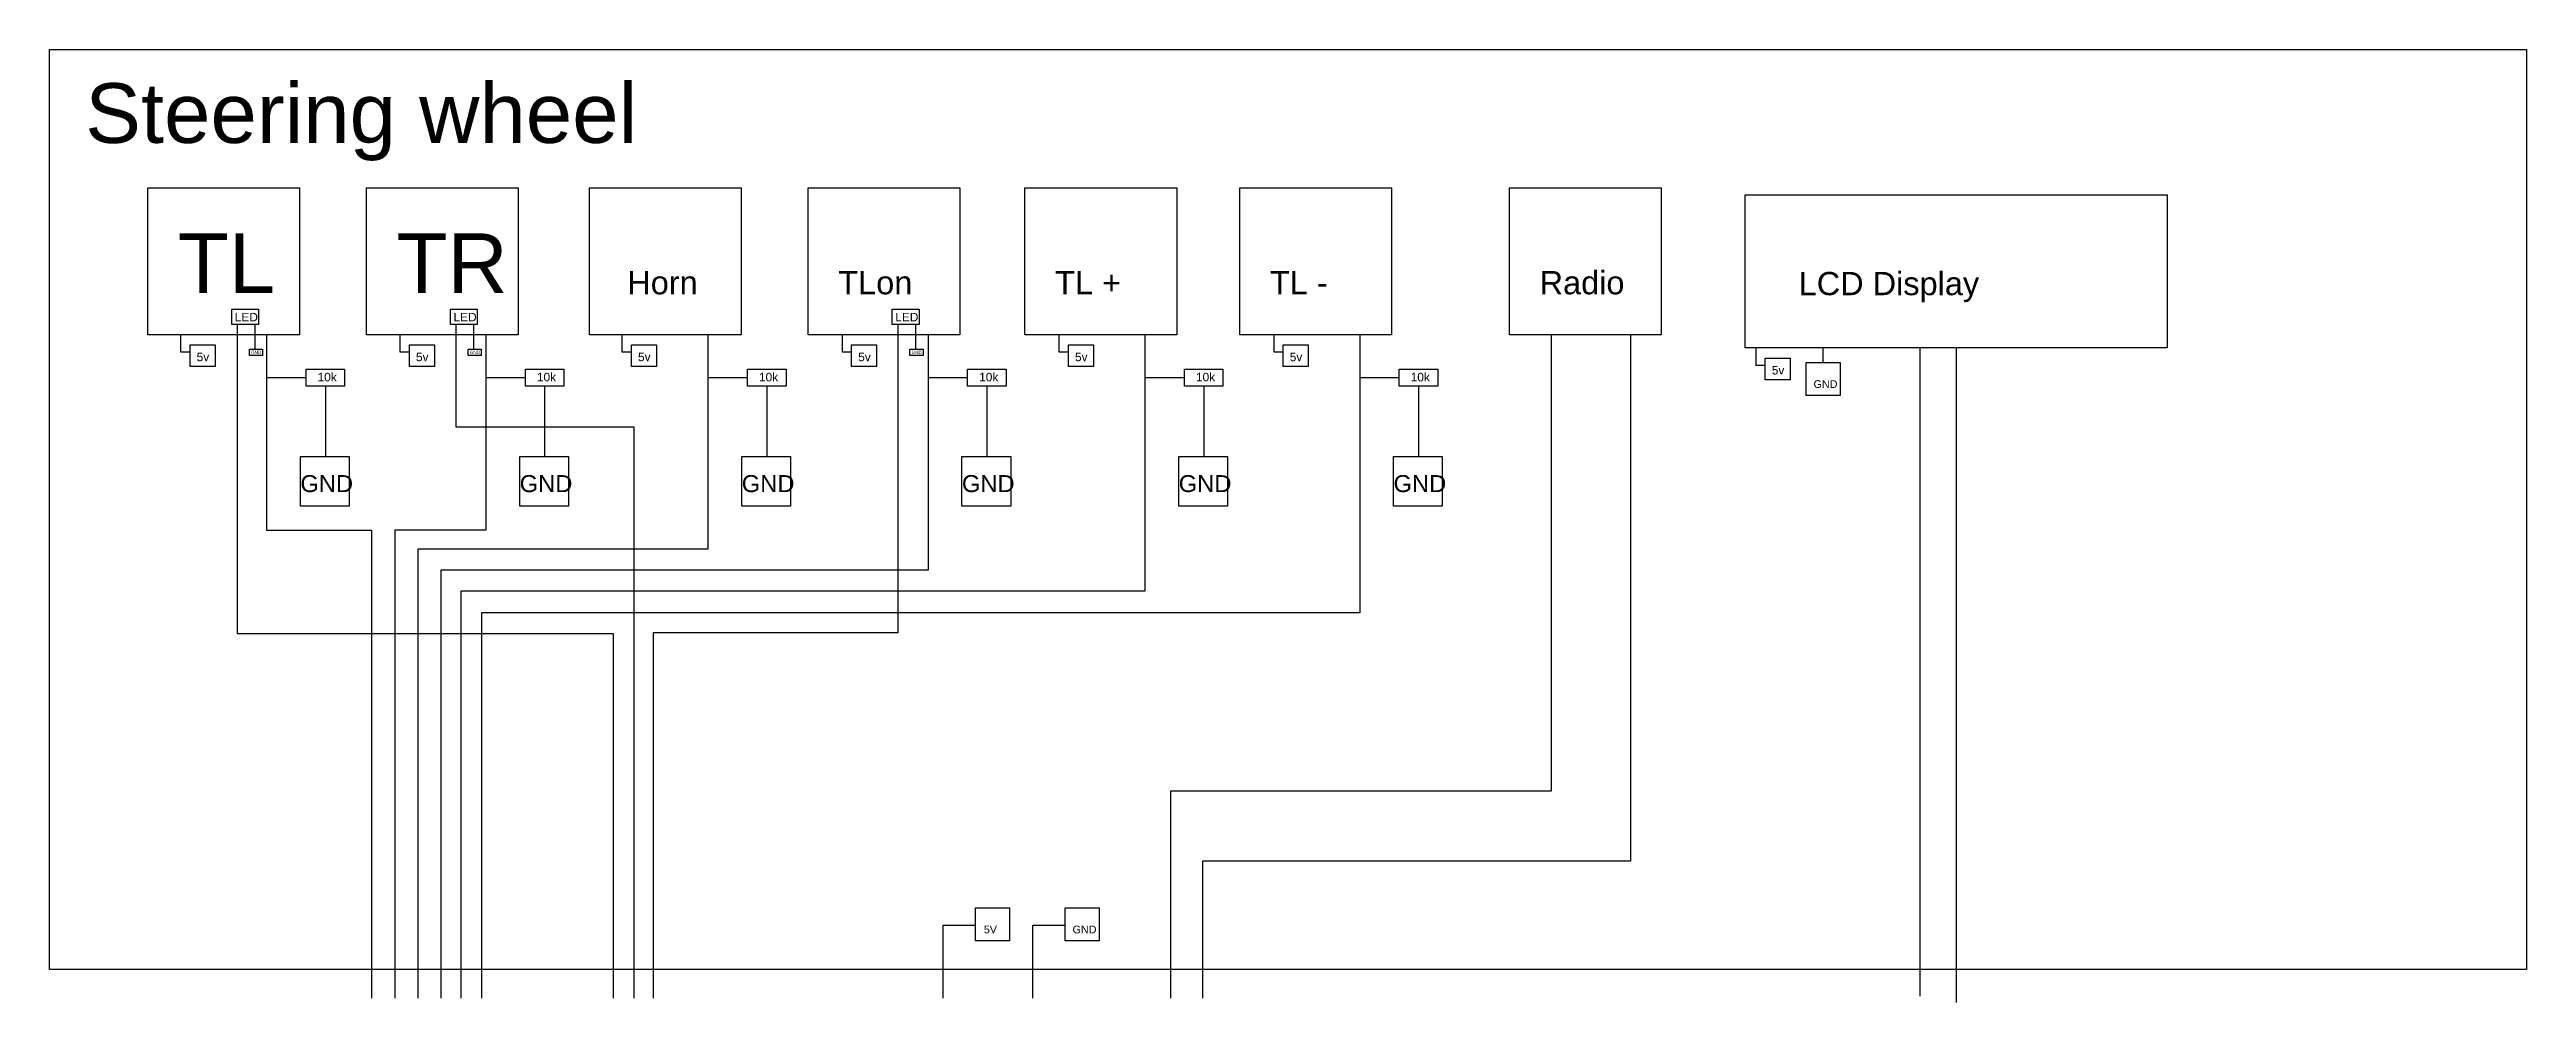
# Model space of a CAD drawing. Header units: inches. Extents: x -6006 to 7910, y 240 to 7918.
# Drawn here: x 7433.8 to 7910.4, y 2759.7 to 2943.2 of the extents above; entities that cross this region are included whole.
import ezdxf

# ---------------------------------------------------------------- set-up
doc = ezdxf.new("R2010")
doc.units = ezdxf.units.IN
doc.header["$MEASUREMENT"] = 0
doc.styles.get("Standard").update_dxf_attribs({"font": 'arial.ttf'})

msp = doc.modelspace()

# ---------------------------------------------------------------- texts
at = {"attachment_point": 1}
for s, width, gutter_width, insert, char_height in [('Steering wheel', 455.1502, 57.45, (7440.68, 2936.67), 11.491), ('TL', 455.1502, 57.45, (7458.49, 2907.76), 11.491), ('TR', 455.1502, 57.45, (7500.56, 2907.76), 11.491), ('Horn', 177.208, 22.37, (7544.96, 2900.51), 4.474), ('TLon', 177.208, 22.37, (7585.56, 2900.51), 4.474), ('TL +', 177.208, 22.37, (7627.27, 2900.51), 4.474), ('TL -', 177.208, 22.37, (7668.6, 2900.51), 4.474), ('Radio', 177.208, 22.37, (7720.49, 2900.51), 4.474), ('LCD Display', 177.208, 22.37, (7770.33, 2900.34), 4.4739), ('LED', 64.9195, 8.19, (7469.44, 2892.46), 1.639), ('LED', 64.9195, 8.19, (7511.52, 2892.46), 1.639), ('LED', 64.9195, 8.19, (7596.52, 2892.46), 1.639), ('5v', 64.9195, 8.19, (7462.11, 2884.8), 1.639), ('GND', 24.5702, 3.1, (7472.59, 2885.18), 0.62), ('5v', 64.9195, 8.19, (7504.3, 2884.8), 1.639), ('GND', 24.5702, 3.1, (7514.67, 2885.18), 0.62), ('5v', 64.9195, 8.19, (7547.03, 2884.8), 1.639), ('5v', 64.9195, 8.19, (7589.39, 2884.8), 1.639), ('GND', 24.5702, 3.1, (7599.67, 2885.18), 0.62), ('5v', 64.9195, 8.19, (7631.1, 2884.8), 1.639), ('5v', 64.9195, 8.19, (7672.42, 2884.8), 1.639), ('10k', 64.9195, 8.19, (7485.38, 2880.92), 1.639), ('10k', 64.9195, 8.19, (7527.57, 2880.92), 1.639), ('10k', 64.9195, 8.19, (7570.3, 2880.92), 1.639), ('10k', 64.9195, 8.19, (7612.66, 2880.92), 1.639), ('10k', 64.9195, 8.19, (7654.37, 2880.92), 1.639), ('10k', 64.9195, 8.19, (7695.69, 2880.92), 1.639), ('5v', 64.9195, 8.19, (7765.16, 2882.24), 1.639), ('GND', 58.7308, 7.41, (7773.19, 2879.5), 1.483), ('GND', 129.4373, 16.34, (7482.07, 2861.23), 3.268), ('GND', 129.4373, 16.34, (7524.26, 2861.23), 3.268), ('GND', 129.4373, 16.34, (7566.99, 2861.23), 3.268), ('GND', 129.4373, 16.34, (7609.35, 2861.23), 3.268), ('GND', 129.4373, 16.34, (7651.06, 2861.23), 3.268), ('GND', 129.4373, 16.34, (7692.38, 2861.23), 3.268), ('5V', 58.7308, 7.41, (7613.56, 2774.5), 1.483), ('GND', 58.7308, 7.41, (7630.63, 2774.5), 1.483)]:
    msp.add_mtext_dynamic_manual_height_columns(s, width=width, gutter_width=gutter_width, heights=[0], dxfattribs=dict(at, insert=insert, char_height=char_height))

# ---------------------------------------------------------------- linework, layer by layer
for p, q in [((7459.02, 2888.25), (7459.02, 2884.93)), ((7473.32, 2890.21), (7473.32, 2885.48)), ((7501.21, 2888.25), (7501.21, 2884.93)), ((7515.39, 2890.21), (7515.39, 2885.48)), ((7543.93, 2888.25), (7543.93, 2884.93)), ((7586.29, 2888.25), (7586.29, 2884.93)), ((7600.4, 2890.21), (7600.4, 2885.48)), ((7628, 2888.25), (7628, 2884.93)), ((7669.33, 2888.25), (7669.33, 2884.93)), ((7459.02, 2884.93), (7460.85, 2884.93)), ((7501.21, 2884.93), (7503.04, 2884.93)), ((7543.93, 2884.93), (7545.77, 2884.93)), ((7586.29, 2884.93), (7588.13, 2884.93)), ((7628, 2884.93), (7629.84, 2884.93)), ((7669.33, 2884.93), (7671.16, 2884.93)), ((7762.06, 2885.69), (7762.06, 2882.37)), ((7775.03, 2882.93), (7775.03, 2885.74)), ((7793.63, 2885.74), (7793.63, 2766.05)), ((7800.62, 2885.74), (7800.62, 2759.71)), ((7483.16, 2879.98), (7475.56, 2879.98)), ((7525.35, 2879.98), (7517.75, 2879.98)), ((7568.08, 2879.98), (7560.48, 2879.98)), ((7610.44, 2879.98), (7602.84, 2879.98)), ((7652.15, 2879.98), (7644.55, 2879.98)), ((7693.48, 2879.98), (7685.88, 2879.98)), ((7762.06, 2882.37), (7763.9, 2882.37)), ((7486.87, 2878.35), (7486.87, 2864.83)), ((7529.06, 2878.35), (7529.06, 2864.83)), ((7571.79, 2878.35), (7571.79, 2864.83)), ((7614.15, 2878.35), (7614.15, 2864.83)), ((7655.86, 2878.35), (7655.86, 2864.83)), ((7697.18, 2878.35), (7697.18, 2864.83)), ((7793.63, 2766.05), (7793.63, 2760.9))]:
    msp.add_line(p, q)
for points in [[(7433.81, 2943.16), (7910.36, 2943.16), (7910.36, 2766.05), (7433.81, 2766.05)], [(7452.7, 2916.56), (7481.89, 2916.56), (7481.89, 2888.25), (7452.7, 2888.25)], [(7494.77, 2916.56), (7523.96, 2916.56), (7523.96, 2888.25), (7494.77, 2888.25)], [(7537.7, 2916.56), (7566.89, 2916.56), (7566.89, 2888.25), (7537.7, 2888.25)], [(7579.77, 2916.56), (7608.97, 2916.56), (7608.97, 2888.25), (7579.77, 2888.25)], [(7621.48, 2916.56), (7650.67, 2916.56), (7650.67, 2888.25), (7621.48, 2888.25)], [(7662.81, 2916.56), (7692, 2916.56), (7692, 2888.25), (7662.81, 2888.25)], [(7714.7, 2916.56), (7743.89, 2916.56), (7743.89, 2888.25), (7714.7, 2888.25)], [(7760.04, 2915.19), (7841.2, 2915.19), (7841.2, 2885.74), (7760.04, 2885.74)], [(7468.88, 2893.15), (7474.04, 2893.15), (7474.04, 2890.21), (7468.88, 2890.21)], [(7510.95, 2893.15), (7516.11, 2893.15), (7516.11, 2890.21), (7510.95, 2890.21)], [(7595.95, 2893.15), (7601.12, 2893.15), (7601.12, 2890.21), (7595.95, 2890.21)], [(7460.85, 2886.33), (7465.66, 2886.33), (7465.66, 2882.15), (7460.85, 2882.15)], [(7472.26, 2885.48), (7474.79, 2885.48), (7474.79, 2884.23), (7472.26, 2884.23)], [(7503.04, 2886.33), (7507.85, 2886.33), (7507.85, 2882.15), (7503.04, 2882.15)], [(7514.33, 2885.48), (7516.86, 2885.48), (7516.86, 2884.23), (7514.33, 2884.23)], [(7545.77, 2886.33), (7550.58, 2886.33), (7550.58, 2882.15), (7545.77, 2882.15)], [(7588.13, 2886.33), (7592.94, 2886.33), (7592.94, 2882.15), (7588.13, 2882.15)], [(7599.34, 2885.48), (7601.86, 2885.48), (7601.86, 2884.23), (7599.34, 2884.23)], [(7629.84, 2886.33), (7634.65, 2886.33), (7634.65, 2882.15), (7629.84, 2882.15)], [(7671.16, 2886.33), (7675.98, 2886.33), (7675.98, 2882.15), (7671.16, 2882.15)], [(7763.9, 2883.77), (7768.71, 2883.77), (7768.71, 2879.59), (7763.9, 2879.59)], [(7483.16, 2881.62), (7490.58, 2881.62), (7490.58, 2878.35), (7483.16, 2878.35)], [(7525.35, 2881.62), (7532.77, 2881.62), (7532.77, 2878.35), (7525.35, 2878.35)], [(7568.08, 2881.62), (7575.5, 2881.62), (7575.5, 2878.35), (7568.08, 2878.35)], [(7610.44, 2881.62), (7617.86, 2881.62), (7617.86, 2878.35), (7610.44, 2878.35)], [(7652.15, 2881.62), (7659.57, 2881.62), (7659.57, 2878.35), (7652.15, 2878.35)], [(7693.48, 2881.62), (7700.89, 2881.62), (7700.89, 2878.35), (7693.48, 2878.35)], [(7771.76, 2882.93), (7778.3, 2882.93), (7778.3, 2876.57), (7771.76, 2876.57)], [(7482.07, 2864.83), (7491.45, 2864.83), (7491.45, 2855.24), (7482.07, 2855.24)], [(7524.26, 2864.83), (7533.64, 2864.83), (7533.64, 2855.24), (7524.26, 2855.24)], [(7566.99, 2864.83), (7576.37, 2864.83), (7576.37, 2855.24), (7566.99, 2855.24)], [(7609.35, 2864.83), (7618.73, 2864.83), (7618.73, 2855.24), (7609.35, 2855.24)], [(7651.06, 2864.83), (7660.44, 2864.83), (7660.44, 2855.24), (7651.06, 2855.24)], [(7692.38, 2864.83), (7701.77, 2864.83), (7701.77, 2855.24), (7692.38, 2855.24)], [(7611.93, 2777.93), (7618.47, 2777.93), (7618.47, 2771.57), (7611.93, 2771.57)], [(7629.2, 2777.93), (7635.74, 2777.93), (7635.74, 2771.57), (7629.2, 2771.57)]]:
    msp.add_lwpolyline(points, close=True)
for points in [[(7469.93, 2890.21), (7469.93, 2830.72), (7542.24, 2830.72), (7542.24, 2760.54)], [(7475.56, 2888.25), (7475.56, 2850.63), (7495.77, 2850.63), (7495.77, 2760.53)], [(7517.75, 2888.25), (7517.75, 2850.63), (7500.21, 2850.63), (7500.21, 2760.53)], [(7560.48, 2888.25), (7560.48, 2846.97), (7504.66, 2846.97), (7504.66, 2760.53)], [(7602.84, 2888.25), (7602.84, 2842.93), (7509.1, 2842.93), (7509.1, 2760.53)], [(7512, 2890.21), (7512, 2870.52)], [(7644.55, 2888.25), (7644.55, 2838.88), (7512.91, 2838.88), (7512.91, 2760.53)], [(7685.88, 2888.25), (7685.88, 2834.72), (7516.94, 2834.72), (7516.94, 2760.53)], [(7597, 2890.21), (7597, 2830.84), (7549.96, 2830.84), (7549.96, 2760.54)], [(7722.74, 2888.25), (7722.74, 2800.41), (7649.47, 2800.41), (7649.47, 2760.53)], [(7737.97, 2888.25), (7737.97, 2786.93), (7655.66, 2786.93), (7655.66, 2760.53)], [(7512, 2870.52), (7546.25, 2870.52), (7546.25, 2760.54)], [(7605.72, 2760.53), (7605.72, 2774.58), (7611.93, 2774.58)], [(7622.99, 2760.53), (7622.99, 2774.58), (7629.2, 2774.58)]]:
    msp.add_lwpolyline(points)

msp.set_redraw_order([(e.dxf.handle, doc.entitydb.next_handle()) for e in msp.query("TEXT MTEXT ATTDEF DIMENSION ARC_DIMENSION")])  # texts and dimensions are drawn at this point

doc.saveas('drawing.dxf')
